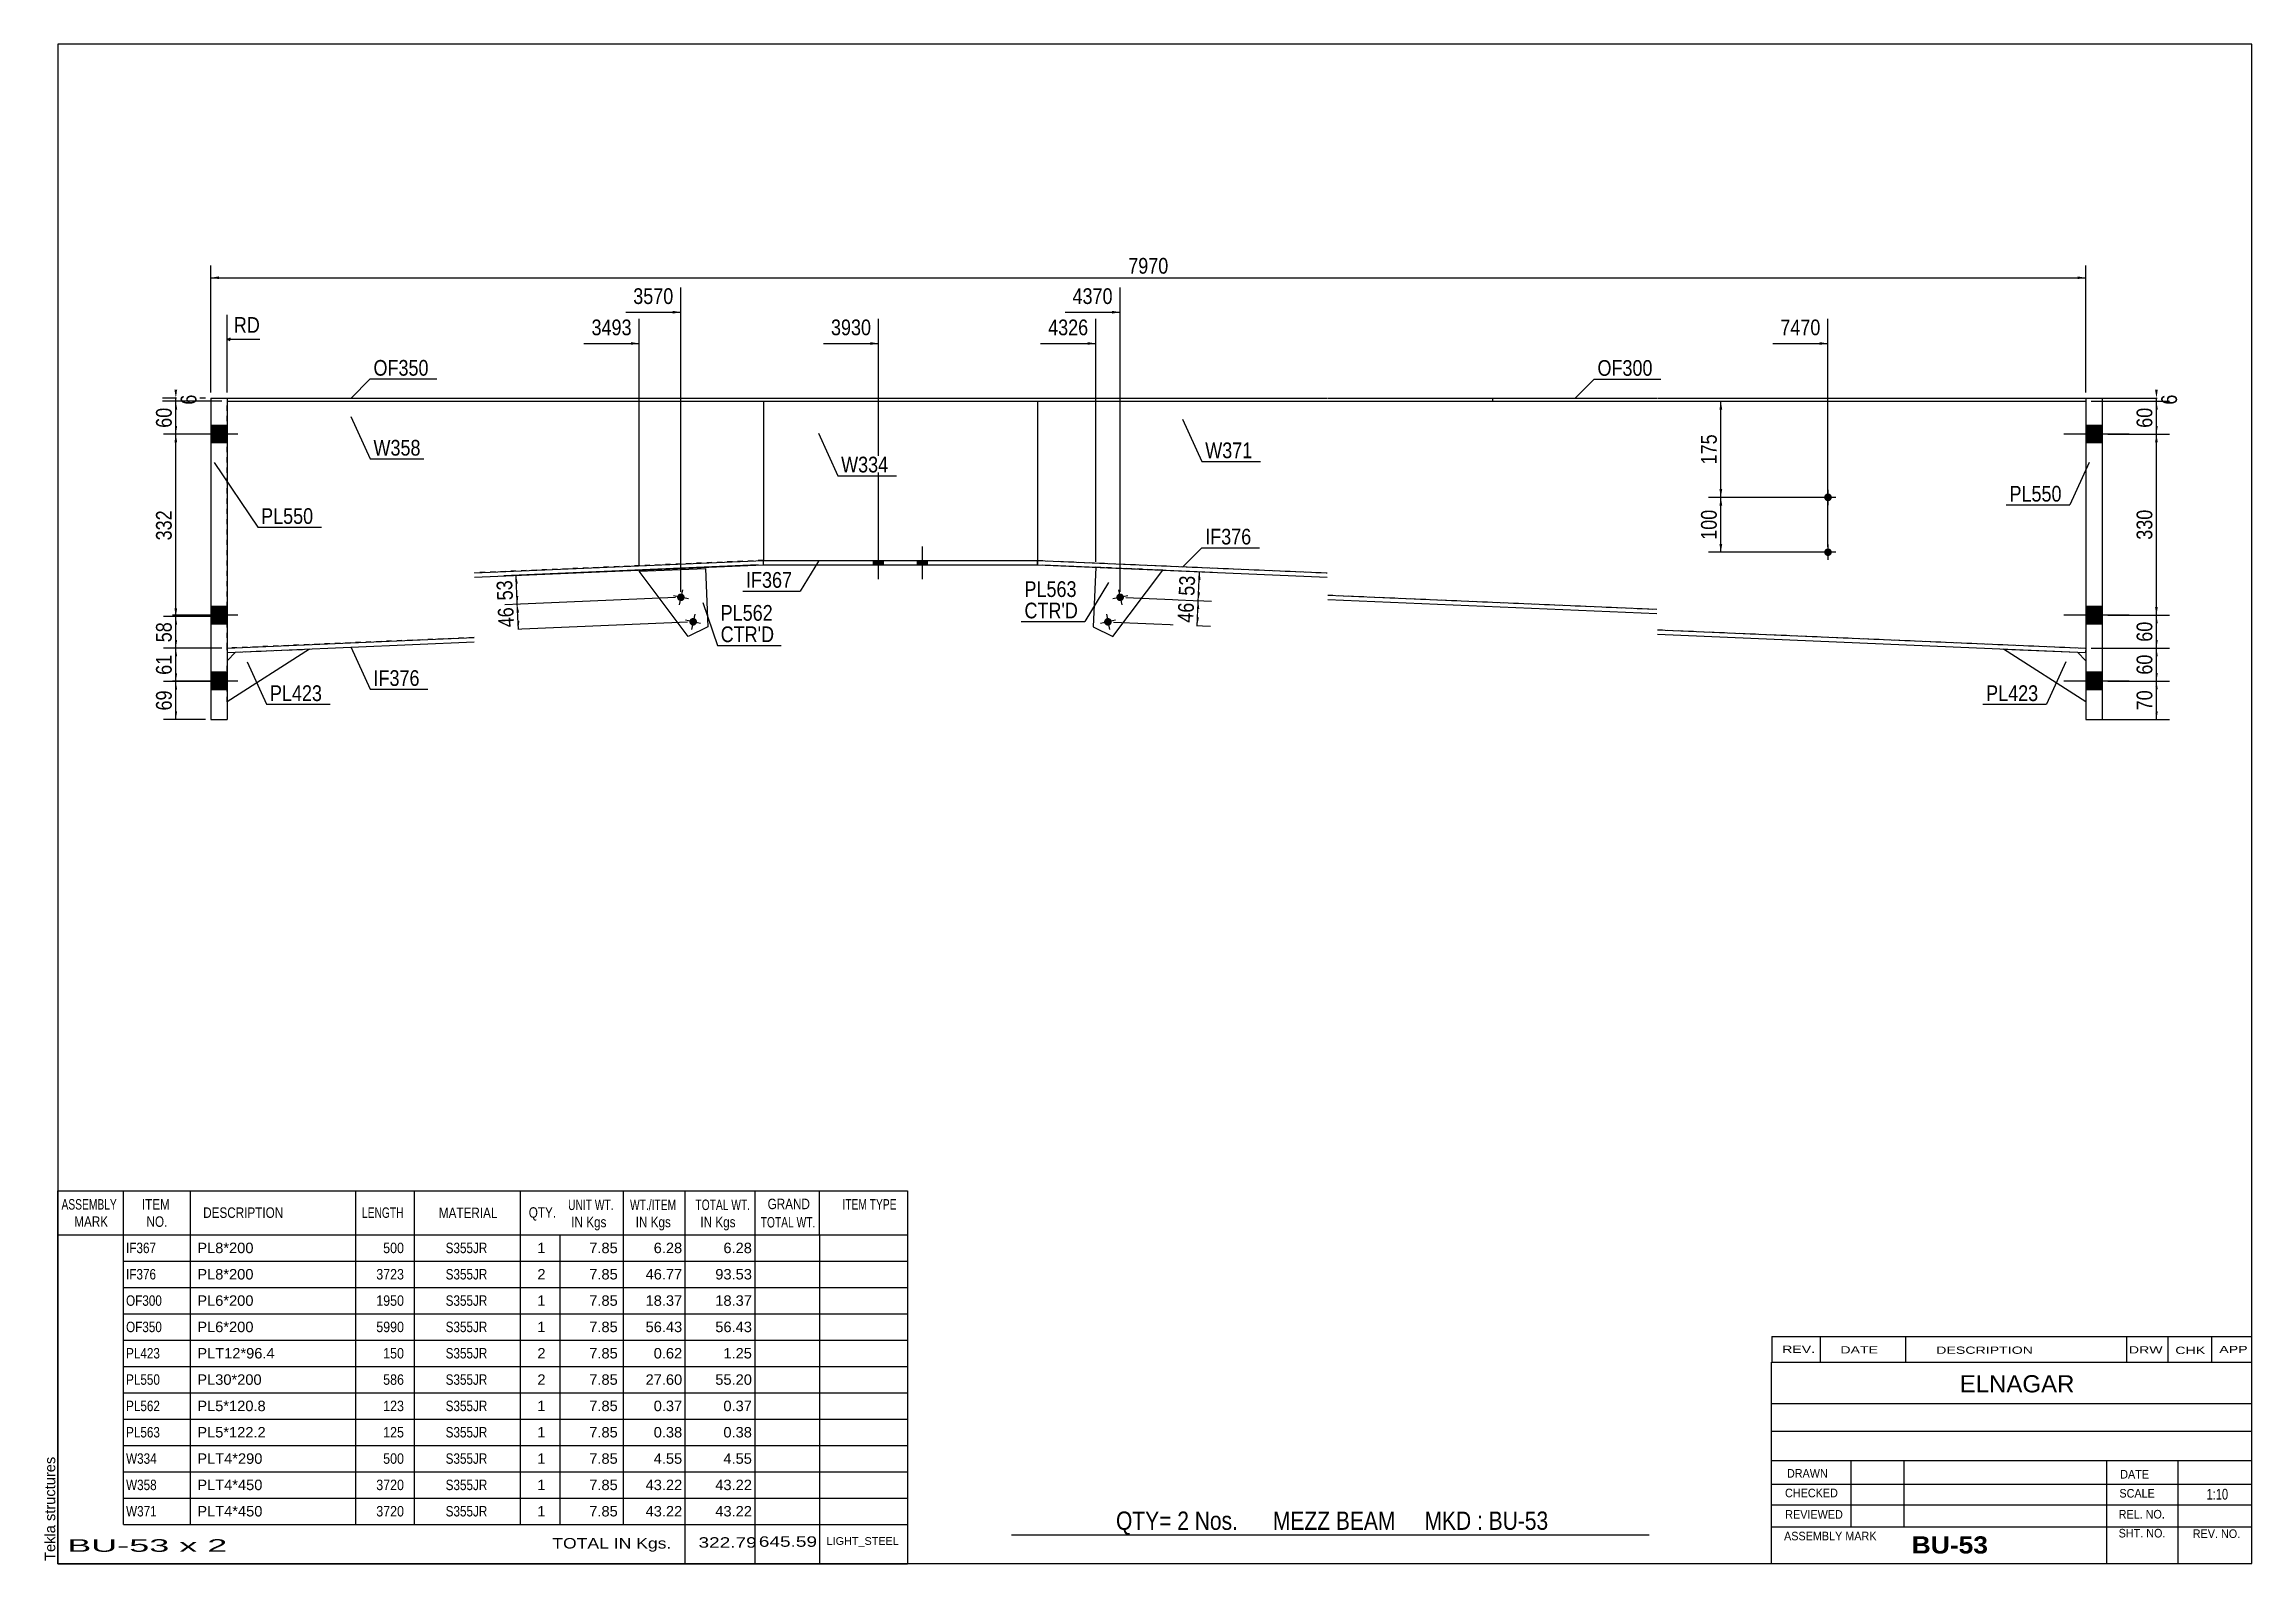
# Model space of a CAD drawing. Header units: millimetres. Extents: x -33 to 369, y -189 to 88.
import ezdxf

# ---------------------------------------------------------------- set-up
doc = ezdxf.new("R2010")
doc.units = ezdxf.units.MM
doc.linetypes.add('DXK_LINE_DOT1', pattern=[1.8814, 0.9407, -0.9407])
doc.styles.add('Arial', font='ARIAL.TTF', dxfattribs={"height": 0.2})
doc.styles.add('Arial Bold', font='ARIALBD.TTF', dxfattribs={"height": 0.2})
doc.styles.add('Arial Narrow', font='ARIALN.TTF', dxfattribs={"height": 0.2})

# ---------------------------------------------------------------- blocks, each defined once
blk = doc.blocks.new('Unknown-629104111-1211')
at = {"color": 5, "linetype": 'Continuous'}
for p, q in [((369.12, 87.61), (-30.88, 87.61)), ((-30.88, 87.61), (-30.88, -189.39)), ((369.12, -189.39), (369.12, 87.61)), ((-30.88, -189.39), (369.12, -189.39))]:
    blk.add_line(p, q, dxfattribs=at)
at = {"color": 174, "linetype": 'Continuous', "style": 'Arial'}
blk.add_text('Tekla structures', height=1.9102, rotation=90, dxfattribs=at).set_placement((-31.38, -188.89))
blk = doc.blocks.new('Part-629104111-1279 - 1232')
at = {"color": 2, "linetype": 'Continuous'}
for p, q in [((97.74, 22.5), (97.74, -6.5)), ((147.74, 22.5), (147.74, -6.5))]:
    blk.add_line(p, q, dxfattribs=at)
at = {"color": 7, "linetype": 'DXK_LINE_DOT1'}
for p, q in [((97.74, 22.5), (147.74, 22.5)), ((97.74, -6.5), (147.74, -6.5))]:
    blk.add_line(p, q, dxfattribs=at)
blk = doc.blocks.new('Bolt-629104111-1443 - 1232')
at = {"linetype": 'Continuous'}
for points in [[(119.64, -6.5), (117.84, -6.5), (117.84, -7.3), (119.64, -7.3)], [(119.64, -6.5), (117.84, -6.5), (117.84, -7.3), (119.64, -7.3)], [(127.64, -6.5), (125.84, -6.5), (125.84, -7.3), (127.64, -7.3)], [(127.64, -6.5), (125.84, -6.5), (125.84, -7.3), (127.64, -7.3)]]:
    blk.add_hatch(color=3, dxfattribs=at).paths.add_polyline_path(points)
at = {"color": 3, "linetype": 'Continuous'}
for p, q in [((118.74, -9.95), (118.74, -3.95)), ((118.74, -9.95), (118.74, -3.95)), ((126.74, -9.95), (126.74, -3.95)), ((126.74, -9.95), (126.74, -3.95)), ((117.84, -7.3), (117.84, -6.5)), ((117.84, -7.3), (117.84, -6.5)), ((119.64, -7.3), (119.64, -6.5)), ((119.64, -7.3), (119.64, -6.5)), ((125.84, -7.3), (125.84, -6.5)), ((125.84, -7.3), (125.84, -6.5)), ((127.64, -7.3), (127.64, -6.5)), ((127.64, -7.3), (127.64, -6.5))]:
    blk.add_line(p, q, dxfattribs=at)
blk = doc.blocks.new('Part-629104111-1442 - 1232')
at = {"color": 7, "linetype": 'DXK_LINE_DOT1'}
for p, q in [((0, -22.5), (0, 22.5)), ((0, 22.5), (44.99, 22.5)), ((45.09, 22.5), (97.74, 22.5)), ((97.74, -6.5), (45.09, -8.76)), ((44.99, -20.57), (0, -22.5))]:
    blk.add_line(p, q, dxfattribs=at)
at = {"color": 2, "linetype": 'Continuous'}
blk.add_line((97.74, 22.5), (97.74, -6.5), dxfattribs=at)
blk = doc.blocks.new('Part-629104111-1257 - 1232')
at = {"color": 2, "linetype": 'Continuous'}
for p, q in [((0, 23.1), (0, 22.5)), ((0, 23.1), (44.99, 23.1)), ((0, 22.5), (44.99, 22.5)), ((45.09, 23.1), (200.55, 23.1)), ((45.09, 22.5), (200.55, 22.5)), ((200.65, 23.1), (230.65, 23.1)), ((200.65, 22.5), (230.65, 22.5)), ((230.65, 23.1), (230.65, 22.5))]:
    blk.add_line(p, q, dxfattribs=at)
blk = doc.blocks.new('Part-629104111-1301 - 1232')
at = {"color": 2, "linetype": 'Continuous'}
for p, q in [((230.65, 23.1), (230.65, 22.5)), ((230.65, 23.1), (260.65, 23.1)), ((230.65, 22.5), (260.65, 22.5)), ((260.75, 23.1), (338.84, 23.1)), ((260.75, 22.5), (338.84, 22.5)), ((338.84, 23.1), (338.84, 22.5))]:
    blk.add_line(p, q, dxfattribs=at)
blk = doc.blocks.new('Bolt-629104111-1447 - 1232')
at = {"linetype": 'Continuous'}
blk.add_hatch(color=3, dxfattribs=at).paths.add_polyline_path([(85.62, -17.84, -1), (84.25, -17.55, -1)])
at = {"color": 3, "linetype": 'Continuous'}
for p, q in [((86.3, -17.99), (83.56, -17.41)), ((85.22, -16.33), (84.64, -19.07))]:
    blk.add_line(p, q, dxfattribs=at)
blk = doc.blocks.new('Part-629104111-1323 - 1232')
at = {"color": 2, "linetype": 'Continuous'}
blk.add_line((147.74, 22.5), (147.74, -6.5), dxfattribs=at)
at = {"color": 7, "linetype": 'DXK_LINE_DOT1'}
for p, q in [((147.74, 22.5), (200.55, 22.5)), ((200.65, 22.5), (260.65, 22.5)), ((260.75, 22.5), (338.84, 22.5)), ((338.84, 22.5), (338.84, -22.5)), ((147.74, -6.5), (200.55, -8.77)), ((200.65, -12.82), (260.65, -15.4)), ((260.75, -19.14), (338.84, -22.5))]:
    blk.add_line(p, q, dxfattribs=at)
blk = doc.blocks.new('Part-629104111-1345 - 1232')
at = {"color": 2, "linetype": 'Continuous'}
for p, q in [((45.09, -8.76), (97.74, -6.5)), ((45.09, -9.57), (97.78, -7.3)), ((97.78, -7.3), (97.74, -6.5)), ((0, -22.5), (44.99, -20.57)), ((0.03, -23.3), (0, -22.5)), ((0.03, -23.3), (44.99, -21.37))]:
    blk.add_line(p, q, dxfattribs=at)
blk = doc.blocks.new('Part-629104111-1367 - 1232')
at = {"color": 2, "linetype": 'Continuous'}
for p, q in [((97.74, -7.3), (97.74, -6.5)), ((97.74, -6.5), (147.74, -6.5)), ((97.74, -7.3), (147.74, -7.3)), ((147.74, -7.3), (147.74, -6.5))]:
    blk.add_line(p, q, dxfattribs=at)
blk = doc.blocks.new('Part-629104111-1372 - 1232')
at = {"color": 2, "linetype": 'Continuous'}
for p, q in [((147.74, -6.5), (147.71, -7.3)), ((147.71, -7.3), (200.55, -9.57)), ((147.74, -6.5), (200.55, -8.77)), ((200.65, -12.82), (260.65, -15.4)), ((200.65, -13.62), (260.65, -16.2)), ((260.75, -19.14), (338.84, -22.5)), ((260.75, -19.94), (338.81, -23.3)), ((338.84, -22.5), (338.81, -23.3))]:
    blk.add_line(p, q, dxfattribs=at)
blk = doc.blocks.new('Part-629104111-1394 - 1232')
at = {"color": 2, "linetype": 'Continuous'}
for p, q in [((338.84, 23.1), (341.84, 23.1)), ((338.84, 23.1), (338.84, -35.5)), ((341.84, 23.1), (341.84, -35.5)), ((338.84, -35.5), (341.84, -35.5))]:
    blk.add_line(p, q, dxfattribs=at)
blk = doc.blocks.new('Part-629104111-1416 - 1232')
at = {"color": 2, "linetype": 'Continuous'}
for p, q in [((338.84, -32.3), (323.86, -22.66)), ((323.86, -22.66), (337.34, -23.24)), ((337.34, -23.24), (338.84, -24.8))]:
    blk.add_line(p, q, dxfattribs=at)
at = {"color": 7, "linetype": 'DXK_LINE_DOT1'}
blk.add_line((338.84, -24.8), (338.84, -32.3), dxfattribs=at)
blk = doc.blocks.new('Part-629104111-1421 - 1232')
at = {"color": 2, "linetype": 'Continuous'}
for p, q in [((-3, 23.1), (0, 23.1)), ((-3, 23.1), (-3, -35.5)), ((0, 23.1), (0, -35.5)), ((-3, -35.5), (0, -35.5))]:
    blk.add_line(p, q, dxfattribs=at)
blk = doc.blocks.new('Part-629104111-1426 - 1232')
at = {"color": 2, "linetype": 'Continuous'}
for p, q in [((14.99, -22.66), (0, -32.3)), ((0, -24.8), (1.5, -23.24))]:
    blk.add_line(p, q, dxfattribs=at)
at = {"color": 7, "linetype": 'DXK_LINE_DOT1'}
for p, q in [((1.5, -23.24), (14.99, -22.66)), ((0, -32.3), (0, -24.8))]:
    blk.add_line(p, q, dxfattribs=at)
blk = doc.blocks.new('Bolt-629104111-1444 - 1232')
at = {"linetype": 'Continuous'}
for points in [[(338.84, 18.1), (338.84, 14.9), (341.84, 14.9), (341.84, 18.1)], [(338.84, 18.1), (338.84, 14.9), (341.84, 14.9), (341.84, 18.1)], [(338.84, -14.9), (338.84, -18.1), (341.84, -18.1), (341.84, -14.9)], [(338.84, -14.9), (338.84, -18.1), (341.84, -18.1), (341.84, -14.9)], [(338.84, -26.9), (338.84, -30.1), (341.84, -30.1), (341.84, -26.9)], [(338.84, -26.9), (338.84, -30.1), (341.84, -30.1), (341.84, -26.9)]]:
    blk.add_hatch(color=3, dxfattribs=at).paths.add_polyline_path(points)
at = {"color": 3, "linetype": 'Continuous'}
for p, q in [((346.74, 16.5), (334.84, 16.5)), ((346.74, 16.5), (334.84, 16.5)), ((341.84, 18.1), (338.84, 18.1)), ((341.84, 18.1), (338.84, 18.1)), ((341.84, 14.9), (338.84, 14.9)), ((341.84, 14.9), (338.84, 14.9)), ((341.84, -14.9), (338.84, -14.9)), ((341.84, -14.9), (338.84, -14.9)), ((346.74, -16.5), (334.84, -16.5)), ((346.74, -16.5), (334.84, -16.5)), ((341.84, -18.1), (338.84, -18.1)), ((341.84, -18.1), (338.84, -18.1)), ((341.84, -26.9), (338.84, -26.9)), ((341.84, -26.9), (338.84, -26.9)), ((346.74, -28.5), (334.84, -28.5)), ((346.74, -28.5), (334.84, -28.5)), ((341.84, -30.1), (338.84, -30.1)), ((341.84, -30.1), (338.84, -30.1))]:
    blk.add_line(p, q, dxfattribs=at)
blk = doc.blocks.new('Bolt-629104111-1445 - 1232')
at = {"linetype": 'Continuous'}
for points in [[(-3, 18.1), (-3, 14.9), (0, 14.9), (0, 18.1)], [(-3, 18.1), (-3, 14.9), (0, 14.9), (0, 18.1)], [(-3, -14.9), (-3, -18.1), (0, -18.1), (0, -14.9)], [(-3, -14.9), (-3, -18.1), (0, -18.1), (0, -14.9)], [(-3, -26.9), (-3, -30.1), (0, -30.1), (0, -26.9)], [(-3, -26.9), (-3, -30.1), (0, -30.1), (0, -26.9)]]:
    blk.add_hatch(color=3, dxfattribs=at).paths.add_polyline_path(points)
at = {"color": 3, "linetype": 'Continuous'}
for p, q in [((1.9, 16.5), (-10, 16.5)), ((1.9, 16.5), (-10, 16.5)), ((0, 18.1), (-3, 18.1)), ((0, 18.1), (-3, 18.1)), ((0, 14.9), (-3, 14.9)), ((0, 14.9), (-3, 14.9)), ((0, -14.9), (-3, -14.9)), ((0, -14.9), (-3, -14.9)), ((1.9, -16.5), (-10, -16.5)), ((1.9, -16.5), (-10, -16.5)), ((0, -18.1), (-3, -18.1)), ((0, -18.1), (-3, -18.1)), ((0, -26.9), (-3, -26.9)), ((0, -26.9), (-3, -26.9)), ((1.9, -28.5), (-10, -28.5)), ((1.9, -28.5), (-10, -28.5)), ((0, -30.1), (-3, -30.1)), ((0, -30.1), (-3, -30.1))]:
    blk.add_line(p, q, dxfattribs=at)
blk = doc.blocks.new('Bolt-629104111-1446 - 1232')
at = {"linetype": 'Continuous'}
for points in [[(292.54, 4.99, -1), (291.14, 4.99, -1)], [(292.54, -5.01, -1), (291.14, -5.01, -1)]]:
    blk.add_hatch(color=3, dxfattribs=at).paths.add_polyline_path(points)
at = {"color": 3, "linetype": 'Continuous'}
for p, q in [((293.24, 4.99), (290.44, 4.99)), ((291.84, 6.39), (291.84, 3.59)), ((291.84, -3.61), (291.84, -6.41)), ((293.24, -5.01), (290.44, -5.01))]:
    blk.add_line(p, q, dxfattribs=at)
blk = doc.blocks.new('Bolt-629104111-1448 - 1232')
at = {"linetype": 'Continuous'}
blk.add_hatch(color=3, dxfattribs=at).paths.add_polyline_path([(83.38, -13.37, -1), (82.01, -13.08, -1)])
at = {"color": 3, "linetype": 'Continuous'}
for p, q in [((82.98, -11.86), (82.41, -14.6)), ((84.07, -13.51), (81.33, -12.94))]:
    blk.add_line(p, q, dxfattribs=at)
blk = doc.blocks.new('Bolt-629104111-1449 - 1232')
at = {"linetype": 'Continuous'}
blk.add_hatch(color=3, dxfattribs=at).paths.add_polyline_path([(161.24, -17.55, -1), (159.87, -17.84, -1)])
at = {"color": 3, "linetype": 'Continuous'}
for p, q in [((161.92, -17.41), (159.18, -17.99)), ((160.27, -16.33), (160.84, -19.07))]:
    blk.add_line(p, q, dxfattribs=at)
blk = doc.blocks.new('Bolt-629104111-1450 - 1232')
at = {"linetype": 'Continuous'}
blk.add_hatch(color=3, dxfattribs=at).paths.add_polyline_path([(163.47, -13.08, -1), (162.1, -13.37, -1)])
at = {"color": 3, "linetype": 'Continuous'}
for p, q in [((162.5, -11.86), (163.08, -14.6)), ((164.16, -12.94), (161.42, -13.51))]:
    blk.add_line(p, q, dxfattribs=at)
blk = doc.blocks.new('Part-629104111-3745 - 1232')
at = {"color": 2, "linetype": 'Continuous'}
for p, q in [((75.09, -8.48), (87.16, -7.96)), ((87.16, -7.96), (87.61, -18.59)), ((84.04, -20.38), (75.09, -8.48)), ((87.61, -18.59), (84.04, -20.38))]:
    blk.add_line(p, q, dxfattribs=at)
blk = doc.blocks.new('Part-629104111-3746 - 1232')
at = {"color": 2, "linetype": 'Continuous'}
for p, q in [((158.34, -7.76), (157.87, -18.59)), ((161.45, -20.38), (170.55, -8.28)), ((157.87, -18.59), (161.45, -20.38))]:
    blk.add_line(p, q, dxfattribs=at)
at = {"color": 7, "linetype": 'DXK_LINE_DOT1'}
blk.add_line((170.55, -8.28), (158.34, -7.76), dxfattribs=at)
blk = doc.blocks.new('StraightDimension-629104111-4540 - 1232')
at = {"linetype": 'Continuous'}
blk.add_hatch(color=7, dxfattribs=at).paths.add_polyline_path([(117.24, 33.29), (118.74, 33.04), (117.24, 32.79)])
at = {"color": 7, "linetype": 'Continuous'}
for p, q in [((118.74, -4.23), (118.74, 37.54)), ((108.68, 33.04), (118.74, 33.04))]:
    blk.add_line(p, q, dxfattribs=at)
at = {"color": 0}
blk.add_wipeout([(117.97, 33.94), (117.97, 38.14), (109.46, 38.14), (109.46, 33.94)], dxfattribs=at)
at = {"color": 3, "style": 'Arial Narrow'}
blk.add_text('3930', height=2.863, dxfattribs=at).set_placement((110.06, 34.54))
blk = doc.blocks.new('StraightDimension-629104111-1507 - 1232')
at = {"linetype": 'Continuous'}
for points in [[(-9.64, -24), (-9.39, -22.5), (-9.14, -24)], [(-9.14, -27.06), (-9.39, -28.56), (-9.64, -27.06)]]:
    blk.add_hatch(color=7, dxfattribs=at).paths.add_polyline_path(points)
at = {"color": 7, "linetype": 'Continuous'}
for p, q in [((-1, -22.5), (-11.64, -22.5)), ((-9.39, -28.56), (-9.39, -22.5)), ((-1, -28.56), (-11.64, -28.56))]:
    blk.add_line(p, q, dxfattribs=at)
at = {"color": 0}
blk.add_wipeout([(-9.54, -23.1), (-13.74, -23.1), (-13.74, -27.96), (-9.54, -27.96)], dxfattribs=at)
at = {"color": 3, "style": 'Arial Narrow'}
blk.add_text('61', height=2.863, rotation=90.0002, dxfattribs=at).set_placement((-10.14, -27.36))
blk = doc.blocks.new('StraightDimension-629104111-1575 - 1232')
at = {"linetype": 'Continuous'}
for points in [[(351.97, 24.6), (351.72, 23.1), (351.47, 24.6)], [(351.47, 21), (351.72, 22.5), (351.97, 21)]]:
    blk.add_hatch(color=7, dxfattribs=at).paths.add_polyline_path(points)
at = {"color": 7, "linetype": 'Continuous'}
for p, q in [((339.84, 23.1), (353.97, 23.1)), ((339.84, 22.5), (353.97, 22.5)), ((351.72, 22.5), (351.72, 23.1))]:
    blk.add_line(p, q, dxfattribs=at)
at = {"color": 0}
blk.add_wipeout([(356.07, 24.31), (351.87, 24.31), (351.87, 21.29), (356.07, 21.29)], dxfattribs=at)
at = {"color": 3, "style": 'Arial Narrow'}
blk.add_text('6', height=2.86, rotation=90.0002, dxfattribs=at).set_placement((355.47, 21.89))
blk = doc.blocks.new('StraightDimension-629104111-4223 - 1232')
at = {"linetype": 'Continuous'}
for points in [[(52.68, -16.02), (52.87, -14.51), (53.18, -16)], [(53.25, -17.56), (53.06, -19.07), (52.75, -17.58)]]:
    blk.add_hatch(color=7, dxfattribs=at).paths.add_polyline_path(points)
at = {"color": 7, "linetype": 'Continuous'}
for p, q in [((81.7, -13.27), (50.62, -14.61)), ((53.06, -19.07), (52.87, -14.51)), ((83.93, -17.74), (50.82, -19.17))]:
    blk.add_line(p, q, dxfattribs=at)
at = {"color": 0}
blk.add_wipeout([(52.71, -14.37), (48.52, -14.55), (48.72, -19.4), (52.92, -19.22)], dxfattribs=at)
at = {"color": 3, "style": 'Arial Narrow'}
blk.add_text('46', height=2.863, rotation=92.4639, dxfattribs=at).set_placement((52.3, -18.65))
blk = doc.blocks.new('StraightDimension-629104111-4541 - 1232')
at = {"linetype": 'Continuous'}
blk.add_hatch(color=7, dxfattribs=at).paths.add_polyline_path([(81.2, 38.99), (82.7, 38.74), (81.2, 38.49)])
at = {"color": 7, "linetype": 'Continuous'}
for p, q in [((82.7, -12.23), (82.7, 43.24)), ((72.63, 38.74), (82.7, 38.74))]:
    blk.add_line(p, q, dxfattribs=at)
at = {"color": 0}
blk.add_wipeout([(81.92, 39.64), (81.92, 43.84), (73.41, 43.84), (73.41, 39.64)], dxfattribs=at)
at = {"color": 3, "style": 'Arial Narrow'}
blk.add_text('3570', height=2.863, dxfattribs=at).set_placement((74.01, 40.24))
blk = doc.blocks.new('StraightDimension-629104111-1584 - 1232')
at = {"linetype": 'Continuous'}
for points in [[(351.47, 21), (351.72, 22.5), (351.97, 21)], [(351.97, 18), (351.72, 16.5), (351.47, 18)]]:
    blk.add_hatch(color=7, dxfattribs=at).paths.add_polyline_path(points)
at = {"color": 7, "linetype": 'Continuous'}
for p, q in [((339.84, 22.5), (354.12, 22.5)), ((351.72, 16.5), (351.72, 22.5)), ((342.84, 16.5), (354.12, 16.5))]:
    blk.add_line(p, q, dxfattribs=at)
at = {"color": 0}
blk.add_wipeout([(351.57, 21.93), (347.37, 21.93), (347.37, 17.07), (351.57, 17.07)], dxfattribs=at)
at = {"color": 3, "style": 'Arial Narrow'}
blk.add_text('60', height=2.863, rotation=90.0002, dxfattribs=at).set_placement((350.97, 17.67))
blk = doc.blocks.new('StraightDimension-629104111-1522 - 1232')
at = {"linetype": 'Continuous'}
for points in [[(-9.64, 15), (-9.39, 16.5), (-9.14, 15)], [(-9.14, -15.21), (-9.39, -16.71), (-9.64, -15.21)]]:
    blk.add_hatch(color=7, dxfattribs=at).paths.add_polyline_path(points)
at = {"color": 7, "linetype": 'Continuous'}
for p, q in [((-1, 16.5), (-11.64, 16.5)), ((-9.39, -16.71), (-9.39, 16.5)), ((-1, -16.71), (-11.64, -16.71))]:
    blk.add_line(p, q, dxfattribs=at)
at = {"color": 0}
blk.add_wipeout([(-9.54, 3.24), (-13.74, 3.24), (-13.74, -3.45), (-9.54, -3.45)], dxfattribs=at)
at = {"color": 3, "style": 'Arial Narrow'}
blk.add_text('332', height=2.863, rotation=90.0002, dxfattribs=at).set_placement((-10.14, -2.85))
blk = doc.blocks.new('StraightDimension-629104111-1539 - 1232')
at = {"linetype": 'Continuous'}
for points in [[(-9.14, 24.6), (-9.39, 23.1), (-9.64, 24.6)], [(-9.64, 21), (-9.39, 22.5), (-9.14, 21)]]:
    blk.add_hatch(color=7, dxfattribs=at).paths.add_polyline_path(points)
at = {"color": 7, "linetype": 'Continuous'}
for p, q in [((-4, 23.1), (-11.79, 23.1)), ((-1, 22.5), (-11.79, 22.5)), ((-9.39, 22.5), (-9.39, 23.1))]:
    blk.add_line(p, q, dxfattribs=at)
at = {"color": 0}
blk.add_wipeout([(-5.04, 24.31), (-9.24, 24.31), (-9.24, 21.29), (-5.04, 21.29)], dxfattribs=at)
at = {"color": 3, "style": 'Arial Narrow'}
blk.add_text('6', height=2.86, rotation=90.0002, dxfattribs=at).set_placement((-5.64, 21.89))
blk = doc.blocks.new('StraightDimension-629104111-1486 - 1232')
at = {"linetype": 'Continuous'}
for points in [[(-1.5, 44.77), (-3, 45.02), (-1.5, 45.27)], [(337.34, 45.27), (338.84, 45.02), (337.34, 44.77)]]:
    blk.add_hatch(color=7, dxfattribs=at).paths.add_polyline_path(points)
at = {"color": 7, "linetype": 'Continuous'}
for p, q in [((-3, 24.1), (-3, 47.27)), ((-3, 45.02), (338.84, 45.02)), ((338.84, 24.1), (338.84, 47.27))]:
    blk.add_line(p, q, dxfattribs=at)
at = {"color": 0}
blk.add_wipeout([(172.18, 45.17), (172.18, 49.37), (163.66, 49.37), (163.66, 45.17)], dxfattribs=at)
at = {"color": 3, "style": 'Arial Narrow'}
blk.add_text('7970', height=2.863, dxfattribs=at).set_placement((164.26, 45.77))
blk = doc.blocks.new('StraightDimension-629104111-4542 - 1232')
at = {"linetype": 'Continuous'}
blk.add_hatch(color=7, dxfattribs=at).paths.add_polyline_path([(73.59, 33.29), (75.09, 33.04), (73.59, 32.79)])
at = {"color": 7, "linetype": 'Continuous'}
for p, q in [((75.09, -7.48), (75.09, 37.54)), ((65.02, 33.04), (75.09, 33.04))]:
    blk.add_line(p, q, dxfattribs=at)
at = {"color": 0, "linetype": 'Continuous'}
blk.add_wipeout([(6.53, 34.39), (6.53, 38.59), (0.59, 38.59), (0.59, 34.39)], dxfattribs=at)
at = {"color": 7, "linetype": 'Continuous'}
for p, q in [((0, 24.1), (0, 38.29)), ((0.5, 34.04), (0, 33.79)), ((0.5, 33.54), (0, 33.79)), ((5.93, 33.79), (0, 33.79))]:
    blk.add_line(p, q, dxfattribs=at)
at = {"color": 3, "linetype": 'Continuous', "style": 'Arial Narrow'}
blk.add_text('RD', height=2.863, dxfattribs=at).set_placement((1.19, 34.99))
at = {"color": 0}
blk.add_wipeout([(74.31, 33.94), (74.31, 38.14), (65.8, 38.14), (65.8, 33.94)], dxfattribs=at)
at = {"color": 3, "style": 'Arial Narrow'}
blk.add_text('3493', height=2.863, dxfattribs=at).set_placement((66.4, 34.54))
blk = doc.blocks.new('StraightDimension-629104111-4263 - 1232')
at = {"linetype": 'Continuous'}
for points in [[(176.71, -15.33), (177.03, -13.84), (177.21, -15.35)], [(177.14, -16.91), (176.83, -18.4), (176.64, -16.89)]]:
    blk.add_hatch(color=7, dxfattribs=at).paths.add_polyline_path(points)
at = {"color": 7, "linetype": 'Continuous'}
for p, q in [((163.79, -13.27), (179.42, -13.94)), ((176.83, -18.4), (177.03, -13.84)), ((161.55, -17.74), (179.23, -18.5))]:
    blk.add_line(p, q, dxfattribs=at)
at = {"color": 0}
blk.add_wipeout([(176.88, -13.69), (172.69, -13.51), (172.48, -18.36), (176.67, -18.54)], dxfattribs=at)
at = {"color": 3, "style": 'Arial Narrow'}
blk.add_text('46', height=2.863, rotation=87.5365, dxfattribs=at).set_placement((176.1, -17.91))
blk = doc.blocks.new('StraightDimension-629104111-4537 - 1232')
at = {"linetype": 'Continuous'}
blk.add_hatch(color=7, dxfattribs=at).paths.add_polyline_path([(290.34, 33.29), (291.84, 33.04), (290.34, 32.79)])
at = {"color": 7, "linetype": 'Continuous'}
for p, q in [((291.84, -4.01), (291.84, 37.54)), ((281.78, 33.04), (291.84, 33.04))]:
    blk.add_line(p, q, dxfattribs=at)
at = {"color": 0}
blk.add_wipeout([(291.07, 33.94), (291.07, 38.14), (282.55, 38.14), (282.55, 33.94)], dxfattribs=at)
at = {"color": 3, "style": 'Arial Narrow'}
blk.add_text('7470', height=2.863, dxfattribs=at).set_placement((283.15, 34.54))
blk = doc.blocks.new('StraightDimension-629104111-1593 - 1232')
at = {"linetype": 'Continuous'}
for points in [[(351.47, 15), (351.72, 16.5), (351.97, 15)], [(351.97, -15), (351.72, -16.5), (351.47, -15)]]:
    blk.add_hatch(color=7, dxfattribs=at).paths.add_polyline_path(points)
at = {"color": 7, "linetype": 'Continuous'}
for p, q in [((342.84, 16.5), (354.12, 16.5)), ((351.72, -16.5), (351.72, 16.5)), ((342.84, -16.5), (354.12, -16.5))]:
    blk.add_line(p, q, dxfattribs=at)
at = {"color": 0}
blk.add_wipeout([(351.57, 3.34), (347.37, 3.34), (347.37, -3.34), (351.57, -3.34)], dxfattribs=at)
at = {"color": 3, "style": 'Arial Narrow'}
blk.add_text('330', height=2.863, rotation=90.0002, dxfattribs=at).set_placement((350.97, -2.74))
blk = doc.blocks.new('StraightDimension-629104111-1514 - 1232')
at = {"linetype": 'Continuous'}
for points in [[(-9.64, -30.06), (-9.39, -28.56), (-9.14, -30.06)], [(-9.14, -34), (-9.39, -35.5), (-9.64, -34)]]:
    blk.add_hatch(color=7, dxfattribs=at).paths.add_polyline_path(points)
at = {"color": 7, "linetype": 'Continuous'}
for p, q in [((-1, -28.56), (-11.64, -28.56)), ((-9.39, -35.5), (-9.39, -28.56)), ((-4, -35.5), (-11.64, -35.5))]:
    blk.add_line(p, q, dxfattribs=at)
at = {"color": 0}
blk.add_wipeout([(-9.54, -29.6), (-13.74, -29.6), (-13.74, -34.46), (-9.54, -34.46)], dxfattribs=at)
at = {"color": 3, "style": 'Arial Narrow'}
blk.add_text('69', height=2.863, rotation=90.0002, dxfattribs=at).set_placement((-10.14, -33.86))
blk = doc.blocks.new('StraightDimension-629104111-4539 - 1232')
at = {"linetype": 'Continuous'}
blk.add_hatch(color=7, dxfattribs=at).paths.add_polyline_path([(156.84, 33.29), (158.34, 33.04), (156.84, 32.79)])
at = {"color": 7, "linetype": 'Continuous'}
for p, q in [((158.34, -6.76), (158.34, 37.54)), ((148.27, 33.04), (158.34, 33.04))]:
    blk.add_line(p, q, dxfattribs=at)
at = {"color": 0}
blk.add_wipeout([(157.56, 33.94), (157.56, 38.14), (149.05, 38.14), (149.05, 33.94)], dxfattribs=at)
at = {"color": 3, "style": 'Arial Narrow'}
blk.add_text('4326', height=2.863, dxfattribs=at).set_placement((149.65, 34.54))
blk = doc.blocks.new('StraightDimension-629104111-1462 - 1232')
at = {"linetype": 'Continuous'}
for points in [[(272.05, 3.49), (272.3, 4.99), (272.55, 3.49)], [(272.55, -3.51), (272.3, -5.01), (272.05, -3.51)]]:
    blk.add_hatch(color=7, dxfattribs=at).paths.add_polyline_path(points)
at = {"color": 7, "linetype": 'Continuous'}
for p, q in [((290.84, 4.99), (270.05, 4.99)), ((272.3, -5.01), (272.3, 4.99)), ((290.84, -5.01), (270.05, -5.01))]:
    blk.add_line(p, q, dxfattribs=at)
at = {"color": 0}
blk.add_wipeout([(272.15, 3.33), (267.95, 3.33), (267.95, -3.35), (272.15, -3.35)], dxfattribs=at)
at = {"color": 3, "style": 'Arial Narrow'}
blk.add_text('100', height=2.863, rotation=90.0002, dxfattribs=at).set_placement((271.55, -2.75))
blk = doc.blocks.new('StraightDimension-629104111-1477 - 1232')
at = {"linetype": 'Continuous'}
for points in [[(272.05, 21), (272.3, 22.5), (272.55, 21)], [(272.55, 6.49), (272.3, 4.99), (272.05, 6.49)]]:
    blk.add_hatch(color=7, dxfattribs=at).paths.add_polyline_path(points)
at = {"color": 7, "linetype": 'Continuous'}
for p, q in [((148.74, 22.5), (274.7, 22.5)), ((272.3, 4.99), (272.3, 22.5)), ((290.84, 4.99), (270.05, 4.99))]:
    blk.add_line(p, q, dxfattribs=at)
at = {"color": 0}
blk.add_wipeout([(272.15, 17.09), (267.95, 17.09), (267.95, 10.4), (272.15, 10.4)], dxfattribs=at)
at = {"color": 3, "style": 'Arial Narrow'}
blk.add_text('175', height=2.863, rotation=90.0002, dxfattribs=at).set_placement((271.55, 11))
blk = doc.blocks.new('StraightDimension-629104111-1498 - 1232')
at = {"linetype": 'Continuous'}
for points in [[(-9.64, -18.21), (-9.39, -16.71), (-9.14, -18.21)], [(-9.14, -21), (-9.39, -22.5), (-9.64, -21)]]:
    blk.add_hatch(color=7, dxfattribs=at).paths.add_polyline_path(points)
at = {"color": 7, "linetype": 'Continuous'}
for p, q in [((-1, -16.71), (-11.64, -16.71)), ((-9.39, -22.5), (-9.39, -16.71)), ((-1, -22.5), (-11.64, -22.5))]:
    blk.add_line(p, q, dxfattribs=at)
at = {"color": 0}
blk.add_wipeout([(-9.54, -17.18), (-13.74, -17.18), (-13.74, -22.03), (-9.54, -22.03)], dxfattribs=at)
at = {"color": 3, "style": 'Arial Narrow'}
blk.add_text('58', height=2.863, rotation=90.0002, dxfattribs=at).set_placement((-10.14, -21.43))
blk = doc.blocks.new('StraightDimension-629104111-1548 - 1232')
at = {"linetype": 'Continuous'}
for points in [[(-9.64, 21), (-9.39, 22.5), (-9.14, 21)], [(-9.14, 18), (-9.39, 16.5), (-9.64, 18)]]:
    blk.add_hatch(color=7, dxfattribs=at).paths.add_polyline_path(points)
at = {"color": 7, "linetype": 'Continuous'}
for p, q in [((-1, 22.5), (-11.64, 22.5)), ((-9.39, 16.5), (-9.39, 22.5)), ((-1, 16.5), (-11.64, 16.5))]:
    blk.add_line(p, q, dxfattribs=at)
at = {"color": 0}
blk.add_wipeout([(-9.54, 21.93), (-13.74, 21.93), (-13.74, 17.07), (-9.54, 17.07)], dxfattribs=at)
at = {"color": 3, "style": 'Arial Narrow'}
blk.add_text('60', height=2.863, rotation=90.0002, dxfattribs=at).set_placement((-10.14, 17.67))
blk = doc.blocks.new('StraightDimension-629104111-1565 - 1232')
at = {"linetype": 'Continuous'}
for points in [[(351.47, -30), (351.72, -28.5), (351.97, -30)], [(351.97, -34), (351.72, -35.5), (351.47, -34)]]:
    blk.add_hatch(color=7, dxfattribs=at).paths.add_polyline_path(points)
at = {"color": 7, "linetype": 'Continuous'}
for p, q in [((342.84, -28.5), (354.12, -28.5)), ((351.72, -35.5), (351.72, -28.5)), ((339.84, -35.5), (354.12, -35.5))]:
    blk.add_line(p, q, dxfattribs=at)
at = {"color": 0}
blk.add_wipeout([(351.57, -29.57), (347.37, -29.57), (347.37, -34.43), (351.57, -34.43)], dxfattribs=at)
at = {"color": 3, "style": 'Arial Narrow'}
blk.add_text('70', height=2.863, rotation=90.0002, dxfattribs=at).set_placement((350.97, -33.83))
blk = doc.blocks.new('StraightDimension-629104111-1606 - 1232')
at = {"linetype": 'Continuous'}
for points in [[(351.47, -18), (351.72, -16.5), (351.97, -18)], [(351.97, -21), (351.72, -22.5), (351.47, -21)]]:
    blk.add_hatch(color=7, dxfattribs=at).paths.add_polyline_path(points)
at = {"color": 7, "linetype": 'Continuous'}
for p, q in [((342.84, -16.5), (354.12, -16.5)), ((351.72, -22.5), (351.72, -16.5)), ((339.84, -22.5), (354.12, -22.5))]:
    blk.add_line(p, q, dxfattribs=at)
at = {"color": 0}
blk.add_wipeout([(351.57, -17.07), (347.37, -17.07), (347.37, -21.93), (351.57, -21.93)], dxfattribs=at)
at = {"color": 3, "style": 'Arial Narrow'}
blk.add_text('60', height=2.863, rotation=90.0002, dxfattribs=at).set_placement((350.97, -21.33))
blk = doc.blocks.new('StraightDimension-629104111-1615 - 1232')
at = {"linetype": 'Continuous'}
for points in [[(351.47, -24), (351.72, -22.5), (351.97, -24)], [(351.97, -27), (351.72, -28.5), (351.47, -27)]]:
    blk.add_hatch(color=7, dxfattribs=at).paths.add_polyline_path(points)
at = {"color": 7, "linetype": 'Continuous'}
for p, q in [((339.84, -22.5), (354.12, -22.5)), ((351.72, -28.5), (351.72, -22.5)), ((342.84, -28.5), (354.12, -28.5))]:
    blk.add_line(p, q, dxfattribs=at)
at = {"color": 0}
blk.add_wipeout([(351.57, -23.07), (347.37, -23.07), (347.37, -27.93), (351.57, -27.93)], dxfattribs=at)
at = {"color": 3, "style": 'Arial Narrow'}
blk.add_text('60', height=2.863, rotation=90.0002, dxfattribs=at).set_placement((350.97, -27.33))
blk = doc.blocks.new('StraightDimension-629104111-4222 - 1232')
at = {"linetype": 'Continuous'}
for points in [[(52.46, -10.75), (52.64, -9.24), (52.96, -10.73)], [(53.05, -13), (52.87, -14.51), (52.55, -13.02)]]:
    blk.add_hatch(color=7, dxfattribs=at).paths.add_polyline_path(points)
at = {"color": 7, "linetype": 'Continuous'}
for p, q in [((96.78, -7.34), (50.39, -9.34)), ((52.87, -14.51), (52.64, -9.24)), ((81.7, -13.27), (50.62, -14.61))]:
    blk.add_line(p, q, dxfattribs=at)
at = {"color": 0}
blk.add_wipeout([(52.5, -9.46), (48.3, -9.64), (48.51, -14.49), (52.71, -14.31)], dxfattribs=at)
at = {"color": 3, "style": 'Arial Narrow'}
blk.add_text('53', height=2.863, rotation=92.4639, dxfattribs=at).set_placement((52.08, -13.73))
blk = doc.blocks.new('StraightDimension-629104111-4262 - 1232')
at = {"linetype": 'Continuous'}
for points in [[(176.94, -10.06), (177.25, -8.57), (177.44, -10.08)], [(177.34, -12.35), (177.03, -13.84), (176.84, -12.33)]]:
    blk.add_hatch(color=7, dxfattribs=at).paths.add_polyline_path(points)
at = {"color": 7, "linetype": 'Continuous'}
for p, q in [((148.71, -7.34), (179.65, -8.67)), ((177.03, -13.84), (177.25, -8.57)), ((163.79, -13.27), (179.42, -13.94))]:
    blk.add_line(p, q, dxfattribs=at)
at = {"color": 0}
blk.add_wipeout([(177.09, -8.77), (172.9, -8.59), (172.69, -13.44), (176.88, -13.62)], dxfattribs=at)
at = {"color": 3, "style": 'Arial Narrow'}
blk.add_text('53', height=2.863, rotation=87.5365, dxfattribs=at).set_placement((176.31, -13))
blk = doc.blocks.new('StraightDimension-629104111-4538 - 1232')
at = {"linetype": 'Continuous'}
blk.add_hatch(color=7, dxfattribs=at).paths.add_polyline_path([(161.29, 38.99), (162.79, 38.74), (161.29, 38.49)])
at = {"color": 7, "linetype": 'Continuous'}
for p, q in [((162.79, -12.23), (162.79, 43.24)), ((152.73, 38.74), (162.79, 38.74))]:
    blk.add_line(p, q, dxfattribs=at)
at = {"color": 0}
blk.add_wipeout([(162.01, 39.64), (162.01, 43.84), (153.5, 43.84), (153.5, 39.64)], dxfattribs=at)
at = {"color": 3, "style": 'Arial Narrow'}
blk.add_text('4370', height=2.863, dxfattribs=at).set_placement((154.1, 40.24))
blk = doc.blocks.new('CBS_BOM-629104111-5030')
at = {"color": 7, "linetype": 'Continuous'}
for p, q in [((-30.91, -129.43), (-30.91, -121.43)), ((-30.91, -121.43), (124.01, -121.43)), ((-18.91, -129.43), (-18.91, -121.43)), ((-6.72, -129.43), (-6.72, -121.43)), ((23.44, -129.43), (23.44, -121.43)), ((34.12, -129.43), (34.12, -121.43)), ((53.44, -129.43), (53.44, -121.43)), ((72.24, -129.43), (72.24, -121.43)), ((83.45, -129.43), (83.45, -121.43)), ((96.24, -129.43), (96.24, -121.43)), ((107.99, -129.43), (107.99, -121.43)), ((124.01, -121.43), (124, -129.42)), ((-30.91, -129.43), (124.01, -129.43)), ((-30.91, -134.23), (-30.91, -129.43)), ((-18.91, -134.23), (-18.91, -129.43)), ((-6.72, -134.23), (-6.72, -129.43)), ((23.44, -134.23), (23.44, -129.43)), ((34.12, -134.23), (34.12, -129.43)), ((53.44, -134.23), (53.44, -129.43)), ((60.7, -134.23), (60.7, -129.43)), ((72.24, -134.23), (72.24, -129.43)), ((83.45, -134.23), (83.45, -129.43)), ((96.24, -134.23), (96.24, -129.43)), ((108, -134.23), (108, -129.43)), ((124.01, -129.43), (124.01, -134.23)), ((-30.91, -139.03), (-30.91, -134.23)), ((-18.91, -134.23), (124.01, -134.23)), ((-18.91, -139.03), (-18.91, -134.23)), ((-6.72, -139.03), (-6.72, -134.23)), ((23.44, -139.03), (23.44, -134.23)), ((34.12, -139.03), (34.12, -134.23)), ((53.44, -139.03), (53.44, -134.23)), ((60.7, -139.03), (60.7, -134.23)), ((72.24, -139.03), (72.24, -134.23)), ((83.45, -139.03), (83.45, -134.23)), ((96.24, -139.03), (96.24, -134.23)), ((108, -139.03), (108, -134.23)), ((124.01, -134.23), (124.01, -139.03)), ((-30.91, -143.83), (-30.91, -139.03)), ((-18.91, -139.03), (124.01, -139.03)), ((-18.91, -143.83), (-18.91, -139.03)), ((-6.72, -143.83), (-6.72, -139.03)), ((23.44, -143.83), (23.44, -139.03)), ((34.12, -143.83), (34.12, -139.03)), ((53.44, -143.83), (53.44, -139.03)), ((60.7, -143.83), (60.7, -139.03)), ((72.24, -143.83), (72.24, -139.03)), ((83.45, -143.83), (83.45, -139.03)), ((96.24, -143.83), (96.24, -139.03)), ((108, -143.83), (108, -139.03)), ((124.01, -139.03), (124.01, -143.83)), ((-30.91, -148.63), (-30.91, -143.83)), ((-18.91, -143.83), (124.01, -143.83)), ((-18.91, -148.63), (-18.91, -143.83)), ((-6.72, -148.63), (-6.72, -143.83)), ((23.44, -148.63), (23.44, -143.83)), ((34.12, -148.63), (34.12, -143.83)), ((53.44, -148.63), (53.44, -143.83)), ((60.7, -148.63), (60.7, -143.83)), ((72.24, -148.63), (72.24, -143.83)), ((83.45, -148.63), (83.45, -143.83)), ((96.24, -148.63), (96.24, -143.83)), ((108, -148.63), (108, -143.83)), ((124.01, -143.83), (124.01, -148.63)), ((-30.91, -153.43), (-30.91, -148.63)), ((-18.91, -148.63), (124.01, -148.63)), ((-18.91, -153.43), (-18.91, -148.63)), ((-6.72, -153.43), (-6.72, -148.63)), ((23.44, -153.43), (23.44, -148.63)), ((34.12, -153.43), (34.12, -148.63)), ((53.44, -153.43), (53.44, -148.63)), ((60.7, -153.43), (60.7, -148.63)), ((72.24, -153.43), (72.24, -148.63)), ((83.45, -153.43), (83.45, -148.63)), ((96.24, -153.43), (96.24, -148.63)), ((108, -153.43), (108, -148.63)), ((124.01, -148.63), (124.01, -153.43)), ((-30.91, -158.23), (-30.91, -153.43)), ((-18.91, -153.43), (124.01, -153.43)), ((-18.91, -158.23), (-18.91, -153.43)), ((-6.72, -158.23), (-6.72, -153.43)), ((23.44, -158.23), (23.44, -153.43)), ((34.12, -158.23), (34.12, -153.43)), ((53.44, -158.23), (53.44, -153.43)), ((60.7, -158.23), (60.7, -153.43)), ((72.24, -158.23), (72.24, -153.43)), ((83.45, -158.23), (83.45, -153.43)), ((96.24, -158.23), (96.24, -153.43)), ((108, -158.23), (108, -153.43)), ((124.01, -153.43), (124.01, -158.23)), ((-30.91, -163.03), (-30.91, -158.23)), ((-18.91, -158.23), (124.01, -158.23)), ((-18.91, -163.03), (-18.91, -158.23)), ((-6.72, -163.03), (-6.72, -158.23)), ((23.44, -163.03), (23.44, -158.23)), ((34.12, -163.03), (34.12, -158.23)), ((53.44, -163.03), (53.44, -158.23)), ((60.7, -163.03), (60.7, -158.23)), ((72.24, -163.03), (72.24, -158.23)), ((83.45, -163.03), (83.45, -158.23)), ((96.24, -163.03), (96.24, -158.23)), ((108, -163.03), (108, -158.23)), ((124.01, -158.23), (124.01, -163.03)), ((-30.91, -167.83), (-30.91, -163.03)), ((-18.91, -163.03), (124.01, -163.03)), ((-18.91, -167.83), (-18.91, -163.03)), ((-6.72, -167.83), (-6.72, -163.03)), ((23.44, -167.83), (23.44, -163.03)), ((34.12, -167.83), (34.12, -163.03)), ((53.44, -167.83), (53.44, -163.03)), ((60.7, -167.83), (60.7, -163.03)), ((72.24, -167.83), (72.24, -163.03)), ((83.45, -167.83), (83.45, -163.03)), ((96.24, -167.83), (96.24, -163.03)), ((108, -167.83), (108, -163.03)), ((124.01, -163.03), (124.01, -167.83)), ((-30.91, -172.63), (-30.91, -167.83)), ((-18.91, -167.83), (124.01, -167.83)), ((-18.91, -172.63), (-18.91, -167.83)), ((-6.72, -172.63), (-6.72, -167.83)), ((23.44, -172.63), (23.44, -167.83)), ((34.12, -172.63), (34.12, -167.83)), ((53.44, -172.63), (53.44, -167.83)), ((60.7, -172.63), (60.7, -167.83)), ((72.24, -172.63), (72.24, -167.83)), ((83.45, -172.63), (83.45, -167.83)), ((96.24, -172.63), (96.24, -167.83)), ((108, -172.63), (108, -167.83)), ((124.01, -167.83), (124.01, -172.63)), ((-30.91, -177.43), (-30.91, -172.63)), ((-18.91, -172.63), (124.01, -172.63)), ((-18.91, -177.43), (-18.91, -172.63)), ((-6.72, -177.43), (-6.72, -172.63)), ((23.44, -177.43), (23.44, -172.63)), ((34.12, -177.43), (34.12, -172.63)), ((53.44, -177.43), (53.44, -172.63)), ((60.7, -177.43), (60.7, -172.63)), ((72.24, -177.43), (72.24, -172.63)), ((83.45, -177.43), (83.45, -172.63)), ((96.24, -177.43), (96.24, -172.63)), ((108, -177.43), (108, -172.63)), ((124.01, -172.63), (124.01, -177.43)), ((-30.91, -182.23), (-30.91, -177.43)), ((-18.91, -177.43), (124.01, -177.43)), ((-18.91, -182.23), (-18.91, -177.43)), ((-6.72, -182.23), (-6.72, -177.43)), ((23.44, -182.23), (23.44, -177.43)), ((34.12, -182.23), (34.12, -177.43)), ((53.44, -182.23), (53.44, -177.43)), ((60.7, -182.23), (60.7, -177.43)), ((72.24, -182.23), (72.24, -177.43)), ((83.45, -182.23), (83.45, -177.43)), ((96.24, -182.23), (96.24, -177.43)), ((108, -182.23), (108, -177.43)), ((124.01, -177.43), (124.01, -182.23)), ((-30.91, -189.43), (-30.91, -182.24)), ((-18.91, -182.23), (124.01, -182.23)), ((83.45, -189.43), (83.45, -182.24)), ((96.24, -189.43), (96.24, -182.24)), ((108.04, -189.43), (108.04, -182.24)), ((124.01, -182.23), (124.01, -189.43)), ((-30.91, -189.43), (124.01, -189.43))]:
    blk.add_line(p, q, dxfattribs=at)
at = {"color": 3, "linetype": 'Continuous', "style": 'Arial'}
for s, height, width, p in [('ASSEMBLY', 1.91, 0.7, (-30.23, -124.85)), ('ITEM', 1.91, 0.8, (-15.59, -124.85)), ('DESCRIPTION', 1.9102, 0.8, (-4.4, -126.36)), ('LENGTH', 1.91, 0.7, (24.55, -126.36)), ('MATERIAL', 1.91, 0.8, (38.57, -126.4)), ('QTY.', 1.91, 0.8, (54.96, -126.33)), ('UNIT WT.', 1.91, 0.7, (62.13, -124.93)), ('WT./ITEM', 1.91, 0.7, (73.42, -124.93)), ('TOTAL WT.', 1.91, 0.7, (85.35, -124.93)), ('GRAND', 1.91, 0.8, (98.51, -124.77)), ('ITEM TYPE', 1.91, 0.7, (112.15, -124.85)), ('MARK', 1.91, 0.8, (-27.91, -127.99)), ('NO.', 1.91, 0.8, (-14.73, -127.99)), ('IN Kgs', 1.91, 0.8, (62.71, -128.07)), ('IN Kgs', 1.91, 0.8, (74.46, -128.07)), ('IN Kgs', 1.91, 0.8, (86.25, -128.07)), ('TOTAL WT.', 1.91, 0.7, (97.25, -128.11))]:
    blk.add_text(s, height=height, dxfattribs=dict(at, width=width)).set_placement(p)
at = {"color": 7, "linetype": 'Continuous', "style": 'Arial'}
for s, width, p in [('IF367', 0.8, (-18.46, -132.79)), ('500', 0.85, (28.42, -132.79)), ('S355JR', 0.8, (39.81, -132.79)), ('IF376', 0.8, (-18.46, -137.59)), ('3723', 0.85, (27.16, -137.59)), ('S355JR', 0.8, (39.81, -137.59)), ('OF300', 0.8, (-18.46, -142.39)), ('1950', 0.85, (27.16, -142.39)), ('S355JR', 0.8, (39.81, -142.39)), ('OF350', 0.8, (-18.46, -147.19)), ('5990', 0.85, (27.16, -147.19)), ('S355JR', 0.8, (39.81, -147.19)), ('PL423', 0.8, (-18.46, -151.99)), ('150', 0.85, (28.42, -151.99)), ('S355JR', 0.8, (39.81, -151.99)), ('PL550', 0.8, (-18.46, -156.79)), ('586', 0.85, (28.42, -156.79)), ('S355JR', 0.8, (39.81, -156.79)), ('PL562', 0.8, (-18.46, -161.59)), ('123', 0.85, (28.42, -161.59)), ('S355JR', 0.8, (39.81, -161.59)), ('PL563', 0.8, (-18.46, -166.39)), ('125', 0.85, (28.42, -166.39)), ('S355JR', 0.8, (39.81, -166.39)), ('W334', 0.8, (-18.46, -171.19)), ('500', 0.85, (28.42, -171.19)), ('S355JR', 0.8, (39.81, -171.19)), ('W358', 0.8, (-18.46, -175.99)), ('3720', 0.85, (27.16, -175.99)), ('S355JR', 0.8, (39.81, -175.99)), ('W371', 0.8, (-18.46, -180.79)), ('3720', 0.85, (27.16, -180.79)), ('S355JR', 0.8, (39.81, -180.79))]:
    blk.add_text(s, height=1.91, dxfattribs=dict(at, width=width)).set_placement(p)
for s, p in [('PL8*200', (-5.47, -132.79)), ('1', (56.53, -132.79)), ('7.85', (65.99, -132.79)), ('6.28', (77.74, -132.79)), ('6.28', (90.45, -132.79)), ('PL8*200', (-5.47, -137.59)), ('2', (56.53, -137.59)), ('7.85', (65.99, -137.59)), ('46.77', (76.26, -137.59)), ('93.53', (88.97, -137.59)), ('PL6*200', (-5.47, -142.39)), ('1', (56.53, -142.39)), ('7.85', (65.99, -142.39)), ('18.37', (76.26, -142.39)), ('18.37', (88.97, -142.39)), ('PL6*200', (-5.47, -147.19)), ('1', (56.53, -147.19)), ('7.85', (65.99, -147.19)), ('56.43', (76.26, -147.19)), ('56.43', (88.97, -147.19)), ('PLT12*96.4', (-5.47, -151.99)), ('2', (56.53, -151.99)), ('7.85', (65.99, -151.99)), ('0.62', (77.74, -151.99)), ('1.25', (90.45, -151.99)), ('PL30*200', (-5.47, -156.79)), ('2', (56.53, -156.79)), ('7.85', (65.99, -156.79)), ('27.60', (76.26, -156.79)), ('55.20', (88.97, -156.79)), ('PL5*120.8', (-5.47, -161.59)), ('1', (56.53, -161.59)), ('7.85', (65.99, -161.59)), ('0.37', (77.74, -161.59)), ('0.37', (90.45, -161.59)), ('PL5*122.2', (-5.47, -166.39)), ('1', (56.53, -166.39)), ('7.85', (65.99, -166.39)), ('0.38', (77.74, -166.39)), ('0.38', (90.45, -166.39)), ('PLT4*290', (-5.47, -171.19)), ('1', (56.53, -171.19)), ('7.85', (65.99, -171.19)), ('4.55', (77.74, -171.19)), ('4.55', (90.45, -171.19)), ('PLT4*450', (-5.47, -175.99)), ('1', (56.53, -175.99)), ('7.85', (65.99, -175.99)), ('43.22', (76.26, -175.99)), ('43.22', (88.97, -175.99)), ('PLT4*450', (-5.47, -180.79)), ('1', (56.53, -180.79)), ('7.85', (65.99, -180.79)), ('43.22', (76.26, -180.79)), ('43.22', (88.97, -180.79))]:
    blk.add_text(s, height=1.91, dxfattribs=at).set_placement(p)
at = {"color": 6, "linetype": 'Continuous', "style": 'Arial'}
for s, height, width, p in [('BU-53 x 2', 2.292, 2.05, (-29.19, -187.23)), ('TOTAL IN Kgs.', 1.9102, 1.2, (59.25, -186.63)), ('322.79', 1.91, 1.3, (85.91, -186.48)), ('645.59', 1.91, 1.3, (96.91, -186.32))]:
    blk.add_text(s, height=height, dxfattribs=dict(at, width=width)).set_placement(p)
blk.add_text('LIGHT_STEEL', height=1.4135, dxfattribs=at).set_placement((109.26, -185.97))
blk = doc.blocks.new('CBS_CALLOFF-629104111-5031')
at = {"color": 7, "linetype": 'Continuous'}
blk.add_line((143, -184.12), (259.23, -184.14), dxfattribs=at)
at = {"color": 3, "linetype": 'Continuous', "style": 'Arial Narrow'}
blk.add_text('QTY= 2 Nos.      MEZZ BEAM     MKD : BU-53', height=3.3405, dxfattribs=at).set_placement((162.03, -183.23))
blk = doc.blocks.new('CBS_NAME_BLOG-629104111-5032')
at = {"color": 7, "linetype": 'Continuous'}
for p, q in [((281.52, -152.64), (369.04, -152.64)), ((281.52, -189.35), (281.52, -152.64)), ((281.53, -160.18), (369.04, -160.18)), ((281.6, -165.23), (369.12, -165.23)), ((281.52, -170.61), (369.04, -170.61)), ((296.05, -182.71), (296.05, -170.61)), ((305.73, -182.69), (305.73, -170.62)), ((342.65, -189.35), (342.65, -170.62)), ((355.7, -189.35), (355.7, -170.61)), ((281.53, -174.91), (369.12, -174.89)), ((281.52, -178.65), (369.04, -178.65)), ((281.52, -182.69), (369.04, -182.69)), ((281.52, -189.39), (369.12, -189.39))]:
    blk.add_line(p, q, dxfattribs=at)
at = {"color": 3, "linetype": 'Continuous', "style": 'Arial'}
blk.add_text('ELNAGAR', height=3.133, dxfattribs=at).set_placement((315.85, -158.17))
at = {"color": 3, "linetype": 'Continuous'}
for s, height, style, width, p in [('DRAWN', 1.566, 'Arial', 0.9, (284.36, -173.71)), ('DATE', 1.566, 'Arial', 0.9, (345.12, -173.88)), ('CHECKED', 1.566, 'Arial', 0.9, (284.01, -177.29)), ('SCALE', 1.566, 'Arial', 0.9, (344.97, -177.35)), ('1:10', 1.957, 'Arial Narrow', 0.9, (360.86, -177.71)), ('REVIEWED', 1.566, 'Arial', 0.9, (284.04, -181.2)), ('REL. NO.', 1.566, 'Arial', 0.9, (344.83, -181.16)), ('ASSEMBLY MARK', 1.5663, 'Arial', 0.9, (283.83, -185.14)), ('BU-53', 3.131, 'Arial Bold', 1.1, (307.1, -187.54)), ('SHT. NO.', 1.566, 'Arial', 0.9, (344.83, -184.62)), ('REV. NO.', 1.566, 'Arial', 0.9, (358.35, -184.71))]:
    blk.add_text(s, height=height, dxfattribs=dict(at, style=style, width=width)).set_placement(p)
blk = doc.blocks.new('CBS_REVISION-629104111-5033')
at = {"color": 7, "linetype": 'Continuous'}
for p, q in [((281.61, -148.01), (369.11, -148.01)), ((281.61, -148.01), (281.61, -152.64)), ((290.41, -148.01), (290.41, -152.64)), ((306, -148.01), (306, -152.58)), ((346.26, -148.01), (346.26, -152.64)), ((353.8, -148.01), (353.8, -152.64)), ((361.75, -148.01), (361.75, -152.64)), ((281.61, -152.64), (369.11, -152.64))]:
    blk.add_line(p, q, dxfattribs=at)
at = {"color": 7, "style": 'Arial Narrow', "width": 1.7}
for s, height, p in [('REV.', 1.326, (283.47, -150.97)), ('DATE', 1.326, (294.09, -151.08)), ('DESCRIPTION', 1.3257, (311.57, -151.14)), ('DRW', 1.326, (346.69, -151.08)), ('CHK', 1.326, (355.17, -151.17)), ('APP', 1.326, (363.18, -151.01))]:
    blk.add_text(s, height=height, dxfattribs=at).set_placement(p)
blk = doc.blocks.new('Mark-629104111-3753 - 1232')
at = {"color": 0}
blk.add_wipeout([(154.84, -13.17), (154.84, -10.17), (145.34, -10.17), (145.34, -13.17)], dxfattribs=at)
blk.add_wipeout([(154.84, -13.17), (154.84, -10.17), (145.34, -10.17), (145.34, -13.17)], dxfattribs=at)
blk.add_wipeout([(155.09, -17.07), (155.09, -14.07), (145.34, -14.07), (145.34, -17.07)], dxfattribs=at)
blk.add_wipeout([(155.09, -17.07), (155.09, -14.07), (145.34, -14.07), (145.34, -17.07)], dxfattribs=at)
at = {"color": 7, "linetype": 'Continuous'}
for p in [(160.63, -10.51), (144.74, -17.67)]:
    blk.add_line(p, (156.34, -17.67), dxfattribs=at)
at = {"color": 3, "style": 'Arial Narrow'}
blk.add_text('PL563', height=2.863, dxfattribs=at).set_placement((145.34, -13.17))
at = {"color": 1, "style": 'Arial Narrow'}
blk.add_text("CTR'D", height=2.863, dxfattribs=at).set_placement((145.34, -17.07))
blk = doc.blocks.new('Mark-629104111-1252 - 1232')
at = {"color": 0}
blk.add_wipeout([(36.7, 27.17), (36.7, 30.17), (26.65, 30.17), (26.65, 27.17)], dxfattribs=at)
blk.add_wipeout([(36.7, 27.17), (36.7, 30.17), (26.65, 30.17), (26.65, 27.17)], dxfattribs=at)
at = {"color": 7, "linetype": 'Continuous'}
for p, q in [((22.52, 23.03), (26.05, 26.57)), ((26.05, 26.57), (38.2, 26.57))]:
    blk.add_line(p, q, dxfattribs=at)
at = {"color": 3, "style": 'Arial Narrow'}
blk.add_text('OF350', height=2.863, dxfattribs=at).set_placement((26.65, 27.17))
blk = doc.blocks.new('Mark-629104111-1275 - 1232')
at = {"color": 0}
blk.add_wipeout([(120.49, 9.54), (120.49, 12.54), (111.91, 12.54), (111.91, 9.54)], dxfattribs=at)
blk.add_wipeout([(120.49, 9.54), (120.49, 12.54), (111.91, 12.54), (111.91, 9.54)], dxfattribs=at)
at = {"color": 7, "linetype": 'Continuous'}
for p, q in [((107.77, 16.67), (111.31, 8.94)), ((111.31, 8.94), (121.99, 8.94))]:
    blk.add_line(p, q, dxfattribs=at)
at = {"color": 3, "style": 'Arial Narrow'}
blk.add_text('W334', height=2.863, dxfattribs=at).set_placement((111.91, 9.54))
blk = doc.blocks.new('Mark-629104111-1297 - 1232')
at = {"color": 0}
blk.add_wipeout([(259.85, 27.15), (259.85, 30.15), (249.81, 30.15), (249.81, 27.15)], dxfattribs=at)
blk.add_wipeout([(259.85, 27.15), (259.85, 30.15), (249.81, 30.15), (249.81, 27.15)], dxfattribs=at)
at = {"color": 7, "linetype": 'Continuous'}
for p, q in [((245.67, 23.01), (249.21, 26.55)), ((249.21, 26.55), (261.35, 26.55))]:
    blk.add_line(p, q, dxfattribs=at)
at = {"color": 3, "style": 'Arial Narrow'}
blk.add_text('OF300', height=2.863, dxfattribs=at).set_placement((249.81, 27.15))
blk = doc.blocks.new('Mark-629104111-1319 - 1232')
at = {"color": 0}
blk.add_wipeout([(186.89, 12.13), (186.89, 15.13), (178.3, 15.13), (178.3, 12.13)], dxfattribs=at)
blk.add_wipeout([(186.89, 12.13), (186.89, 15.13), (178.3, 15.13), (178.3, 12.13)], dxfattribs=at)
at = {"color": 7, "linetype": 'Continuous'}
for p, q in [((174.17, 19.27), (177.7, 11.53)), ((177.7, 11.53), (188.39, 11.53))]:
    blk.add_line(p, q, dxfattribs=at)
at = {"color": 3, "style": 'Arial Narrow'}
blk.add_text('W371', height=2.863, dxfattribs=at).set_placement((178.3, 12.13))
blk = doc.blocks.new('Mark-629104111-1341 - 1232')
at = {"color": 0}
blk.add_wipeout([(35.06, -29.38), (35.06, -26.38), (26.65, -26.38), (26.65, -29.38)], dxfattribs=at)
blk.add_wipeout([(35.06, -29.38), (35.06, -26.38), (26.65, -26.38), (26.65, -29.38)], dxfattribs=at)
at = {"color": 7, "linetype": 'Continuous'}
for p, q in [((22.52, -22.24), (26.05, -29.98)), ((26.05, -29.98), (36.56, -29.98))]:
    blk.add_line(p, q, dxfattribs=at)
at = {"color": 3, "style": 'Arial Narrow'}
blk.add_text('IF376', height=2.863, dxfattribs=at).set_placement((26.65, -29.38))
blk = doc.blocks.new('Mark-629104111-1363 - 1232')
at = {"color": 0}
blk.add_wipeout([(102.97, -11.49), (102.97, -8.49), (94.57, -8.49), (94.57, -11.49)], dxfattribs=at)
blk.add_wipeout([(102.97, -11.49), (102.97, -8.49), (94.57, -8.49), (94.57, -11.49)], dxfattribs=at)
at = {"color": 7, "linetype": 'Continuous'}
for p in [(107.77, -6.65), (93.97, -12.09)]:
    blk.add_line(p, (104.47, -12.09), dxfattribs=at)
at = {"color": 3, "style": 'Arial Narrow'}
blk.add_text('IF367', height=2.863, dxfattribs=at).set_placement((94.57, -11.49))
blk = doc.blocks.new('Mark-629104111-1368 - 1232')
at = {"color": 0}
blk.add_wipeout([(186.69, -3.6), (186.69, -0.6), (178.29, -0.6), (178.29, -3.6)], dxfattribs=at)
blk.add_wipeout([(186.69, -3.6), (186.69, -0.6), (178.29, -0.6), (178.29, -3.6)], dxfattribs=at)
at = {"color": 7, "linetype": 'Continuous'}
for p, q in [((174.15, -7.73), (177.69, -4.2)), ((177.69, -4.2), (188.19, -4.2))]:
    blk.add_line(p, q, dxfattribs=at)
at = {"color": 3, "style": 'Arial Narrow'}
blk.add_text('IF376', height=2.863, dxfattribs=at).set_placement((178.29, -3.6))
blk = doc.blocks.new('Mark-629104111-1390 - 1232')
at = {"color": 0}
blk.add_wipeout([(334.44, 4.22), (334.44, 7.22), (324.93, 7.22), (324.93, 4.22)], dxfattribs=at)
blk.add_wipeout([(334.44, 4.22), (334.44, 7.22), (324.93, 7.22), (324.93, 4.22)], dxfattribs=at)
at = {"color": 7, "linetype": 'Continuous'}
for p in [(339.47, 11.35), (324.33, 3.62)]:
    blk.add_line(p, (335.94, 3.62), dxfattribs=at)
at = {"color": 3, "style": 'Arial Narrow'}
blk.add_text('PL550', height=2.863, dxfattribs=at).set_placement((324.93, 4.22))
blk = doc.blocks.new('Mark-629104111-1412 - 1232')
at = {"color": 0}
blk.add_wipeout([(330.17, -32.14), (330.17, -29.14), (320.67, -29.14), (320.67, -32.14)], dxfattribs=at)
blk.add_wipeout([(330.17, -32.14), (330.17, -29.14), (320.67, -29.14), (320.67, -32.14)], dxfattribs=at)
at = {"color": 7, "linetype": 'Continuous'}
for p in [(335.21, -25), (320.07, -32.74)]:
    blk.add_line(p, (331.67, -32.74), dxfattribs=at)
at = {"color": 3, "style": 'Arial Narrow'}
blk.add_text('PL423', height=2.863, dxfattribs=at).set_placement((320.67, -32.14))
blk = doc.blocks.new('Mark-629104111-1417 - 1232')
at = {"color": 0}
blk.add_wipeout([(15.67, 0.15), (15.67, 3.15), (6.16, 3.15), (6.16, 0.15)], dxfattribs=at)
blk.add_wipeout([(15.67, 0.15), (15.67, 3.15), (6.16, 3.15), (6.16, 0.15)], dxfattribs=at)
at = {"color": 7, "linetype": 'Continuous'}
for p, q in [((-2.37, 11.35), (5.56, -0.45)), ((5.56, -0.45), (17.17, -0.45))]:
    blk.add_line(p, q, dxfattribs=at)
at = {"color": 3, "style": 'Arial Narrow'}
blk.add_text('PL550', height=2.863, dxfattribs=at).set_placement((6.16, 0.15))
blk = doc.blocks.new('Mark-629104111-1422 - 1232')
at = {"color": 0}
blk.add_wipeout([(17.27, -32.14), (17.27, -29.14), (7.77, -29.14), (7.77, -32.14)], dxfattribs=at)
blk.add_wipeout([(17.27, -32.14), (17.27, -29.14), (7.77, -29.14), (7.77, -32.14)], dxfattribs=at)
at = {"color": 7, "linetype": 'Continuous'}
for p, q in [((3.63, -25), (7.17, -32.74)), ((7.17, -32.74), (18.77, -32.74))]:
    blk.add_line(p, q, dxfattribs=at)
at = {"color": 3, "style": 'Arial Narrow'}
blk.add_text('PL423', height=2.863, dxfattribs=at).set_placement((7.77, -32.14))
blk = doc.blocks.new('Mark-629104111-1438 - 1232')
at = {"color": 0}
blk.add_wipeout([(35.24, 12.6), (35.24, 15.6), (26.65, 15.6), (26.65, 12.6)], dxfattribs=at)
blk.add_wipeout([(35.24, 12.6), (35.24, 15.6), (26.65, 15.6), (26.65, 12.6)], dxfattribs=at)
at = {"color": 7, "linetype": 'Continuous'}
for p, q in [((22.52, 19.74), (26.05, 12)), ((26.05, 12), (35.84, 12))]:
    blk.add_line(p, q, dxfattribs=at)
at = {"color": 3, "style": 'Arial Narrow'}
blk.add_text('W358', height=2.863, dxfattribs=at).set_placement((26.65, 12.6))
blk = doc.blocks.new('Mark-629104111-3750 - 1232')
at = {"color": 0}
blk.add_wipeout([(99.45, -17.5), (99.45, -14.5), (89.95, -14.5), (89.95, -17.5)], dxfattribs=at)
blk.add_wipeout([(99.45, -17.5), (99.45, -14.5), (89.95, -14.5), (89.95, -17.5)], dxfattribs=at)
blk.add_wipeout([(99.7, -21.4), (99.7, -18.4), (89.95, -18.4), (89.95, -21.4)], dxfattribs=at)
blk.add_wipeout([(99.7, -21.4), (99.7, -18.4), (89.95, -18.4), (89.95, -21.4)], dxfattribs=at)
at = {"color": 7, "linetype": 'Continuous'}
for p, q in [((86.69, -14.17), (89.35, -22)), ((89.35, -22), (100.95, -22))]:
    blk.add_line(p, q, dxfattribs=at)
at = {"color": 3, "style": 'Arial Narrow'}
blk.add_text('PL562', height=2.863, dxfattribs=at).set_placement((89.95, -17.5))
at = {"color": 1, "style": 'Arial Narrow'}
blk.add_text("CTR'D", height=2.863, dxfattribs=at).set_placement((89.95, -21.4))

msp = doc.modelspace()

# ---------------------------------------------------------------- block references
for name in ['Unknown-629104111-1211', 'Part-629104111-1421 - 1232', 'Part-629104111-1257 - 1232', 'Part-629104111-1442 - 1232', 'Part-629104111-1279 - 1232', 'Part-629104111-1323 - 1232', 'Part-629104111-1301 - 1232', 'Part-629104111-1394 - 1232', 'Bolt-629104111-1445 - 1232', 'Bolt-629104111-1444 - 1232', 'Bolt-629104111-1446 - 1232', 'Bolt-629104111-1443 - 1232', 'Part-629104111-1345 - 1232', 'Part-629104111-3745 - 1232', 'Part-629104111-1367 - 1232', 'Part-629104111-1372 - 1232', 'Part-629104111-3746 - 1232', 'Bolt-629104111-1448 - 1232', 'Bolt-629104111-1450 - 1232', 'Bolt-629104111-1447 - 1232', 'Bolt-629104111-1449 - 1232', 'Part-629104111-1426 - 1232', 'Part-629104111-1416 - 1232', 'CBS_BOM-629104111-5030', 'CBS_REVISION-629104111-5033', 'CBS_NAME_BLOG-629104111-5032', 'CBS_CALLOFF-629104111-5031']:
    msp.add_blockref(name, (0, 0))

# ---------------------------------------------------------------- next in the draw order: block references
for name in ['StraightDimension-629104111-4540 - 1232', 'StraightDimension-629104111-1539 - 1232', 'StraightDimension-629104111-1575 - 1232', 'StraightDimension-629104111-1522 - 1232', 'Mark-629104111-1390 - 1232', 'StraightDimension-629104111-4223 - 1232', 'StraightDimension-629104111-4263 - 1232', 'StraightDimension-629104111-1507 - 1232', 'Mark-629104111-1341 - 1232', 'Mark-629104111-1422 - 1232', 'Mark-629104111-1412 - 1232', 'StraightDimension-629104111-1565 - 1232']:
    msp.add_blockref(name, (0, 0))

# ---------------------------------------------------------------- next in the draw order: block references
for name in ['StraightDimension-629104111-4541 - 1232', 'StraightDimension-629104111-1584 - 1232', 'Mark-629104111-1275 - 1232', 'StraightDimension-629104111-1498 - 1232', 'StraightDimension-629104111-1514 - 1232']:
    msp.add_blockref(name, (0, 0))

# ---------------------------------------------------------------- next in the draw order: block references
for name in ['StraightDimension-629104111-1486 - 1232', 'StraightDimension-629104111-1593 - 1232']:
    msp.add_blockref(name, (0, 0))

# ---------------------------------------------------------------- next in the draw order: block references
for name in ['StraightDimension-629104111-4542 - 1232', 'StraightDimension-629104111-4539 - 1232', 'StraightDimension-629104111-4537 - 1232', 'StraightDimension-629104111-1606 - 1232']:
    msp.add_blockref(name, (0, 0))

# ---------------------------------------------------------------- next in the draw order: block references
for name in ['Mark-629104111-1252 - 1232', 'StraightDimension-629104111-1548 - 1232', 'Mark-629104111-1438 - 1232', 'Mark-629104111-1417 - 1232', 'StraightDimension-629104111-1462 - 1232', 'StraightDimension-629104111-4222 - 1232', 'StraightDimension-629104111-4262 - 1232', 'StraightDimension-629104111-1615 - 1232']:
    msp.add_blockref(name, (0, 0))

# ---------------------------------------------------------------- next in the draw order: block references
for name in ['StraightDimension-629104111-1477 - 1232', 'Mark-629104111-1368 - 1232', 'Mark-629104111-1363 - 1232', 'Mark-629104111-3750 - 1232']:
    msp.add_blockref(name, (0, 0))

# ---------------------------------------------------------------- next in the draw order: block references
for name in ['StraightDimension-629104111-4538 - 1232', 'Mark-629104111-1297 - 1232', 'Mark-629104111-1319 - 1232']:
    msp.add_blockref(name, (0, 0))

# ---------------------------------------------------------------- next in the draw order: block references
msp.add_blockref('Mark-629104111-3753 - 1232', (0, 0))

doc.saveas('drawing.dxf')
